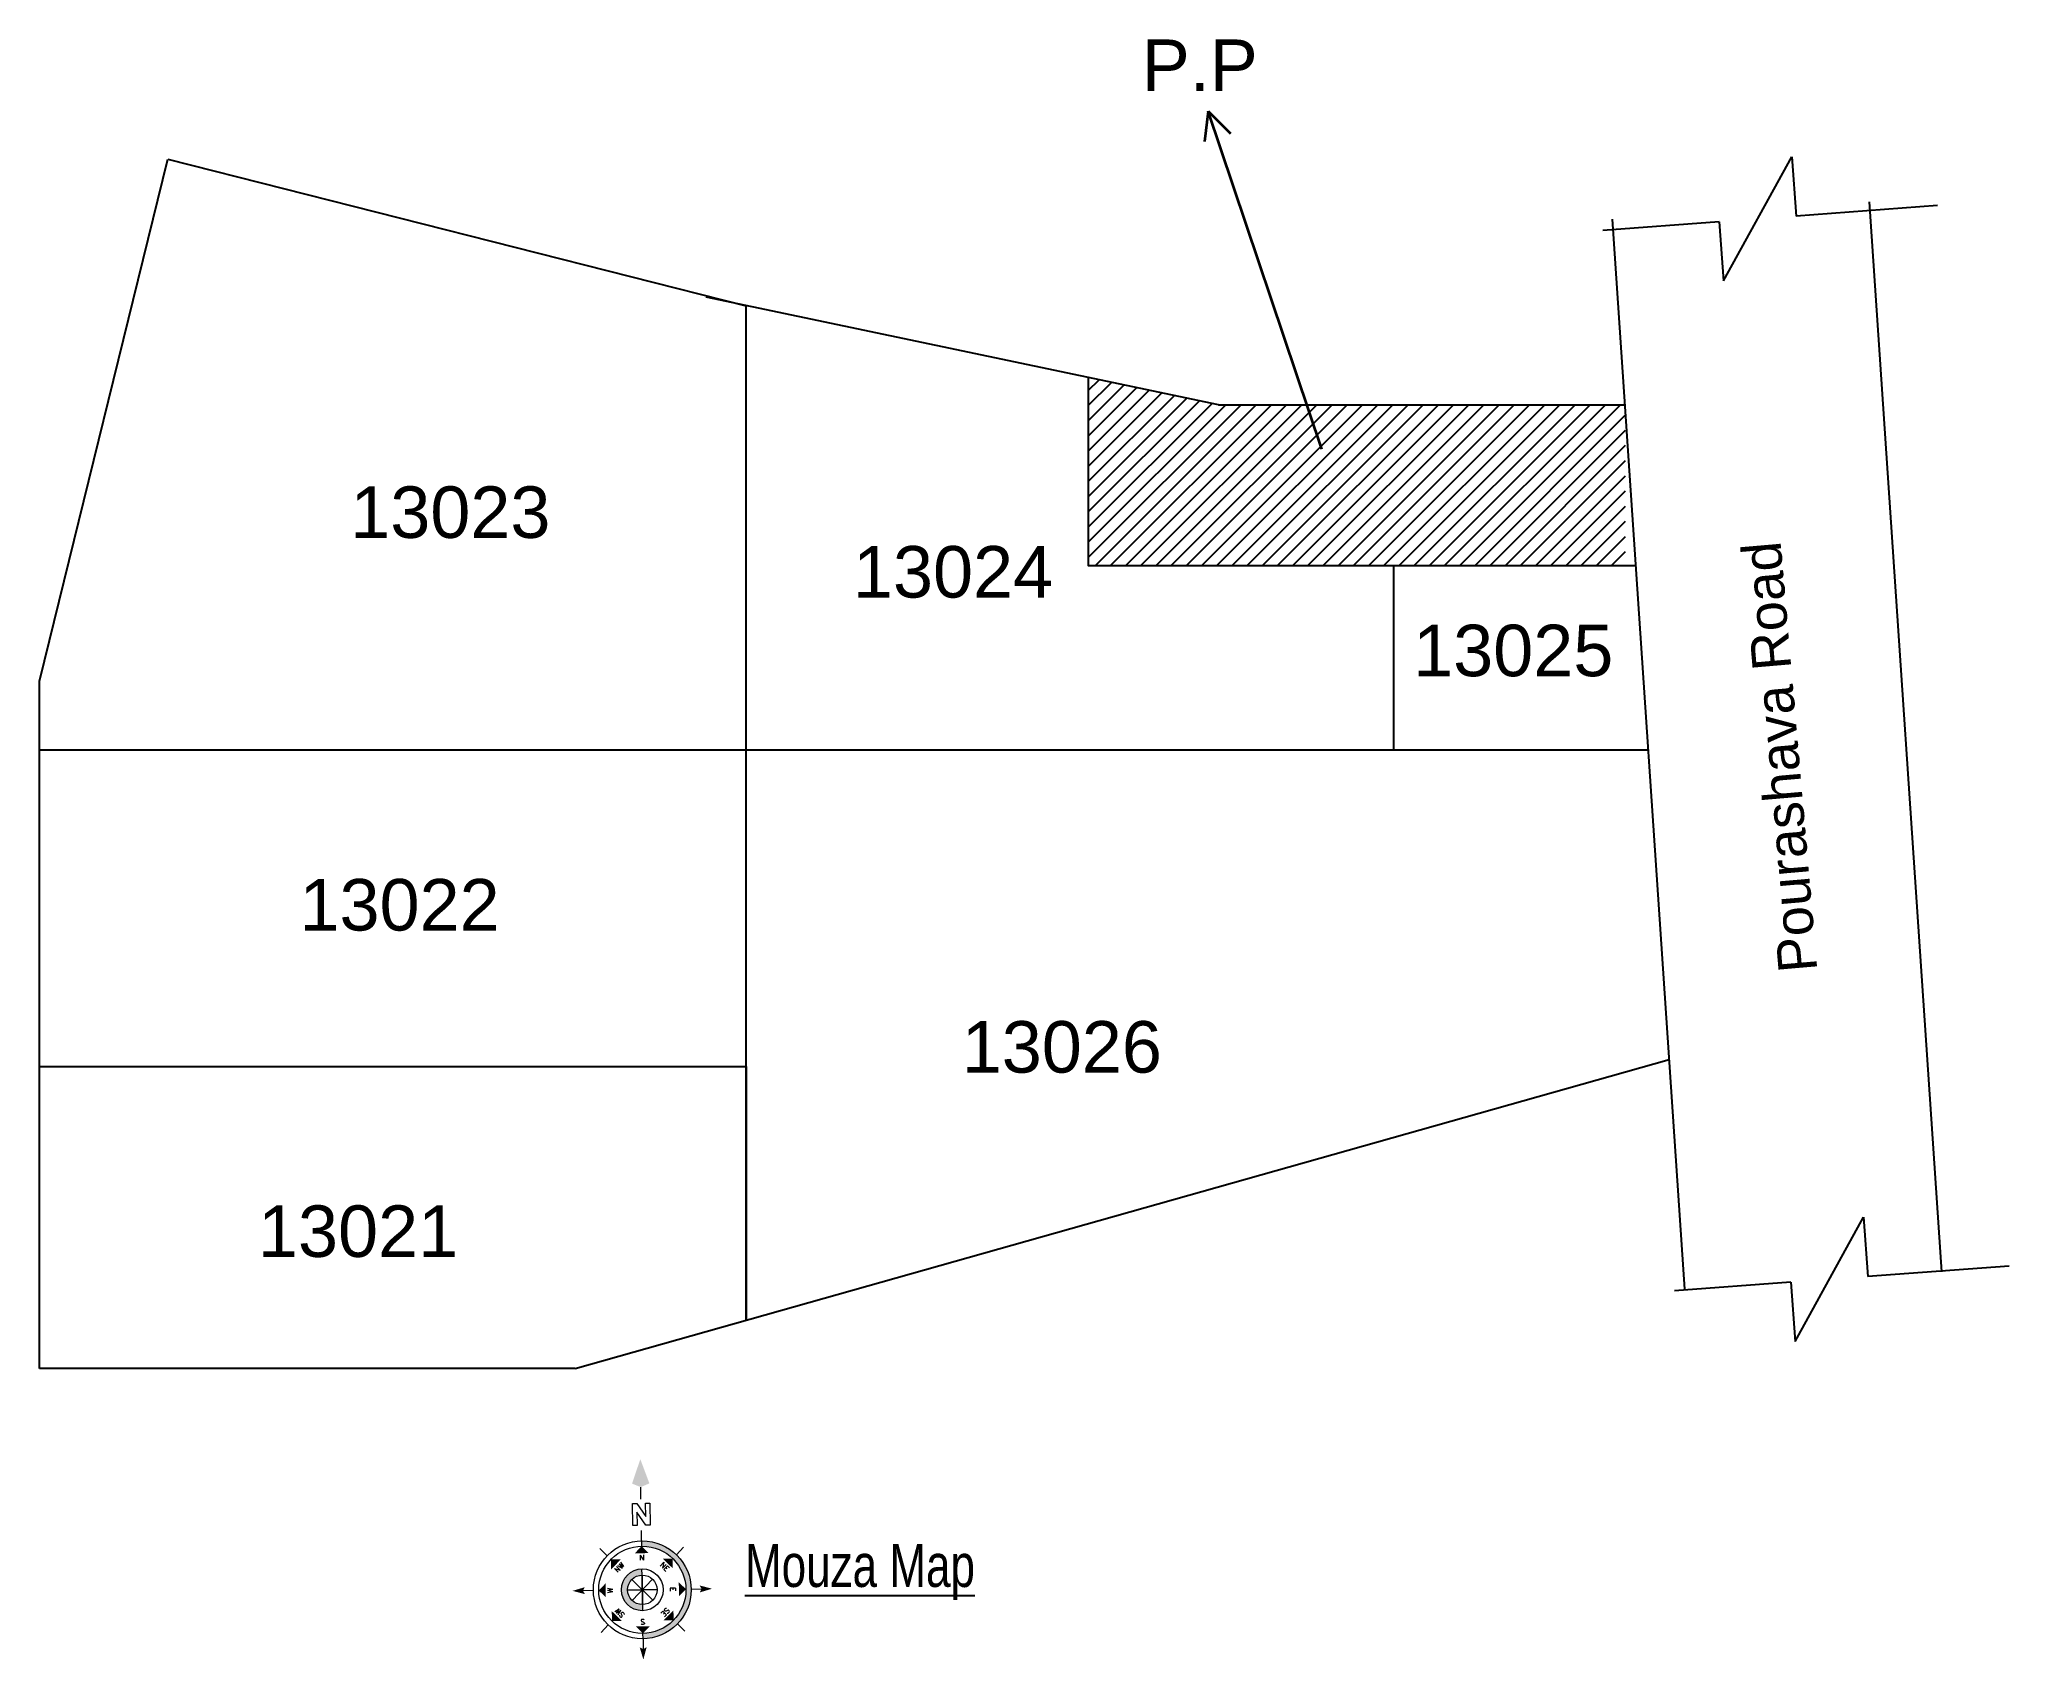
# Model space of a CAD drawing. Header units: inches. Extents: x -4010 to 92088, y -38563 to -1318.
# Drawn here: x 51704.6 to 52164.3, y -33586.8 to -33209.3 of the extents above; entities that cross this region are included whole.
import ezdxf
from ezdxf.enums import TextEntityAlignment as Align

# ---------------------------------------------------------------- set-up
doc = ezdxf.new("R2010")
doc.units = ezdxf.units.IN
doc.header["$MEASUREMENT"] = 0
doc.layers.add('Brick wall', color=3, linetype='Continuous')
doc.layers.add('TEX', color=7, linetype='Continuous')
doc.layers.add('DIM', color=7, linetype='Continuous', lineweight=15)
doc.layers.add('R0D', color=1, linetype='Continuous', lineweight=35)
doc.styles.add('ROMANS', font='romans')
doc.styles.get("Standard").update_dxf_attribs({"font": 'ARIALN.TTF'})
doc.styles.add('SW', font='swisscl.ttf')

msp = doc.modelspace()

# ---------------------------------------------------------------- texts
at = {"layer": 'TEX', "char_height": 12, "attachment_point": 5}
for s, insert, width in [('{\\fArial|b0|i0|c0|p34;P.P}', (51974.807, -33215.288), 217.71231), ('{\\fArial|b0|i0|c0|p34;13023}', (51800.303, -33319.446), 267.86481), ('{\\fArial|b0|i0|c0|p34;13024}', (51917.357, -33333.34), 267.86481), ('{\\fArial|b0|i0|c0|p34;13025}', (52047.791, -33351.656), 267.86481), ('{\\fArial|b0|i0|c0|p34;13022}', (51788.478, -33410.872), 267.86481), ('{\\fArial|b0|i0|c0|p34;13026}', (51942.684, -33443.968), 267.86481), ('{\\fArial|b0|i0|c0|p34;13021}', (51778.813, -33486.882), 267.86481)]:
    msp.add_mtext(s, dxfattribs=dict(at, insert=insert, width=width))
at = {"layer": 'TEX', "insert": (52105.342, -33376.785), "char_height": 9, "width": 237.52009, "attachment_point": 2, "rotation": 94.90965}
msp.add_mtext('{\\fArial|b0|i0|c0|p34;Pourashava Road}', dxfattribs=at)
at = {"layer": 'TEX', "insert": (51922.466, -33566.152), "char_height": 10, "width": 264.64327, "attachment_point": 6, "style": 'SW'}
msp.add_mtext('{\\LMouza Map }', dxfattribs=at)

# ---------------------------------------------------------------- blocks, each defined once
blk = doc.blocks.new('Anno_North_J_Metric')
at = {"linetype": 'ByBlock', "lineweight": -2}
h = blk.add_hatch(color=0, dxfattribs=at)
h.paths.add_polyline_path([(-4.17, 0), (-4.68, 0, 1), (4.68, 0), (4.17, 0, -1)])
h.paths.add_polyline_path([(1.41, 0), (2, 0, 1), (-2, 0), (-1.41, 0, -1)])
at = {"color": 0, "linetype": 'ByBlock', "lineweight": -2}
for p, q in [((0, 4.68), (0, 5.67)), ((-3.31, 3.31), (-4.01, 4.01)), ((3.31, 3.31), (4.01, 4.01)), ((-4.68, 0), (-5.67, 0)), ((-4.68, 0), (-4.17, 0)), ((-1.41, 0), (-2, 0)), ((-1.41, 0), (1.41, 0)), ((1.41, 0), (-1.41, 0)), ((-1, 1), (1, -1)), ((-1, -1), (1, 1)), ((1, -1), (-1, 1)), ((1, 1), (-1, -1)), ((0, 1.41), (0, -1.41)), ((0, -1.41), (0, 1.41)), ((1.41, 0), (2, 0)), ((4.68, 0), (4.17, 0)), ((4.68, 0), (5.67, 0)), ((6.17, 0.4), (6.17, 0.82)), ((6.17, 0.82), (8.27, 0.82)), ((7.43, 0.4), (6.17, 0.4)), ((6.17, -0.44), (7.43, 0.4)), ((8.27, 0.4), (7.01, -0.44)), ((8.27, 0.82), (8.27, 0.4)), ((8.67, 0), (9.83, 0)), ((6.17, -0.86), (6.17, -0.44)), ((8.27, -0.86), (6.17, -0.86)), ((7.01, -0.44), (8.27, -0.44)), ((8.27, -0.44), (8.27, -0.86)), ((-3.31, -3.31), (-4.01, -4.01)), ((3.31, -3.31), (4.01, -4.01)), ((0, -4.68), (0, -5.67))]:
    blk.add_line(p, q, dxfattribs=at)
for radius in [4.68, 4.17, 2, 1.41]:
    blk.add_circle((0, 0), radius, dxfattribs=at)
for points in [[(-0.33, 5.5), (0, 5.67), (0, 6.67)], [(0, 6.67), (0.33, 5.5), (0, 5.67)], [(0, 4.17), (0.67, 3.5), (-0.67, 3.5)], [(-2.95, 2.95), (-2, 2.95), (-2.95, 2)], [(2.95, 2.95), (2.95, 2), (2, 2.95)], [(-6.67, 0), (-5.5, 0.33), (-5.67, 0)], [(-5.5, -0.33), (-5.67, 0), (-6.67, 0)], [(-4.17, 0), (-3.5, 0.67), (-3.5, -0.67)], [(4.17, 0), (3.5, -0.67), (3.5, 0.67)], [(12.5, 0), (10.17, 0.83), (9.83, 0)], [(9.83, 0), (10.17, -0.83), (12.5, 0)], [(-2.95, -2.95), (-2.95, -2), (-2, -2.95)], [(0, -4.17), (-0.67, -3.5), (0.67, -3.5)], [(2.95, -2.95), (2, -2.95), (2.95, -2)], [(0, -6.67), (-0.33, -5.5), (0, -5.67)], [(0.33, -5.5), (0, -5.67), (0, -6.67)]]:
    blk.add_solid(points, dxfattribs=at)
at = {"color": 0, "linetype": 'ByBlock', "lineweight": -2, "style": 'ROMANS'}
for s, rotation, p in [('SW', 45, (-2, 2)), ('NW', 315, (2, 2)), ('S', 270, (-3.33, 0)), ('N', 270, (2.83, 0)), ('SE', 135, (-2, -2)), ('NE', 225, (2, -2)), ('E', 180, (0, -2.67))]:
    blk.add_text(s, height=0.5, rotation=rotation, dxfattribs=at).set_placement(p, align=Align.CENTER)
blk.add_text('W', height=0.5, dxfattribs=at).set_placement((0, 2.83), align=Align.CENTER)
blk = doc.blocks.new('A$C3BA81512')
at = {"layer": 'Brick wall'}
for p, q in [((27.66, 102), (27.66, 156.28)), ((27.66, 102), (0, 102)), ((0, 102), (55.32, 66)), ((27.66, 0), (27.66, 66)), ((55.32, 66), (27.66, 66))]:
    blk.add_line(p, q, dxfattribs=at)

# ---------------------------------------------------------------- hatches: boundary and pattern name
at = {"layer": 'Brick wall'}
h = msp.add_hatch(dxfattribs=at)
h.set_pattern_fill('ANSI31', color=256, scale=20, style=0)
h.set_pattern_definition([(45, (19923.3652, -9044.9557), (-1.76776695, 1.76776695), [])])
h.paths.add_polyline_path([(52073.966, -33294.357), (51979.18, -33294.357), (51948.856, -33287.996), (51948.856, -33331.797), (52073.966, -33331.797)])

# ---------------------------------------------------------------- linework, layer by layer
for p, q in [((51704.633, -33358.684), (51734.535, -33237.138)), ((51734.535, -33237.138), (51869.16, -33271.278)), ((52070.843, -33251.139), (52087.681, -33500.287)), ((52130.707, -33247.094), (52147.544, -33496.241)), ((51979.18, -33294.357), (51859.841, -33269.324)), ((51869.16, -33507.513), (51869.16, -33271.278)), ((51979.18, -33294.357), (52073.966, -33294.357)), ((52019.93, -33331.797), (52019.93, -33374.781)), ((51704.633, -33518.745), (51704.633, -33358.684)), ((52079.295, -33374.781), (51704.633, -33374.781)), ((51704.633, -33448.486), (51869.16, -33448.486)), ((51829.373, -33518.745), (52084.069, -33446.846)), ((51869.16, -33448.486), (51869.16, -33507.513)), ((51829.373, -33518.745), (51704.633, -33518.745))]:
    msp.add_line(p, q, dxfattribs=at)
msp.add_lwpolyline([(51948.856, -33287.996), (51948.856, -33331.797), (52076.294, -33331.797)], dxfattribs=at)
at = {"layer": 'R0D'}
for p, q in [((51976.783, -33225.968), (51975.946, -33233.075)), ((52003.194, -33304.71), (51976.784, -33225.967)), ((51976.784, -33225.967), (51981.954, -33231.221))]:
    msp.add_line(p, q, dxfattribs=at)

# ---------------------------------------------------------------- block references
at = {"xscale": 0.5000000000018906, "yscale": 0.5, "zscale": 0.5, "rotation": 94.21976132696079}
for p in [(52147.601, -33261.776), (52164.289, -33508.711)]:
    msp.add_blockref('A$C3BA81512', p, dxfattribs=at)
at = {"layer": 'DIM', "ltscale": 500000, "xscale": 2.434023888863521, "yscale": 2.434023888861702, "zscale": 2.434023897927649, "rotation": 90.86710128419351}
msp.add_blockref('Anno_North_J_Metric', (51845.001, -33570.311), dxfattribs=at)

msp.set_redraw_order([(e.dxf.handle, doc.entitydb.next_handle()) for e in msp.query("TEXT MTEXT ATTDEF DIMENSION ARC_DIMENSION")])  # texts and dimensions are drawn at this point

doc.saveas('drawing.dxf')
